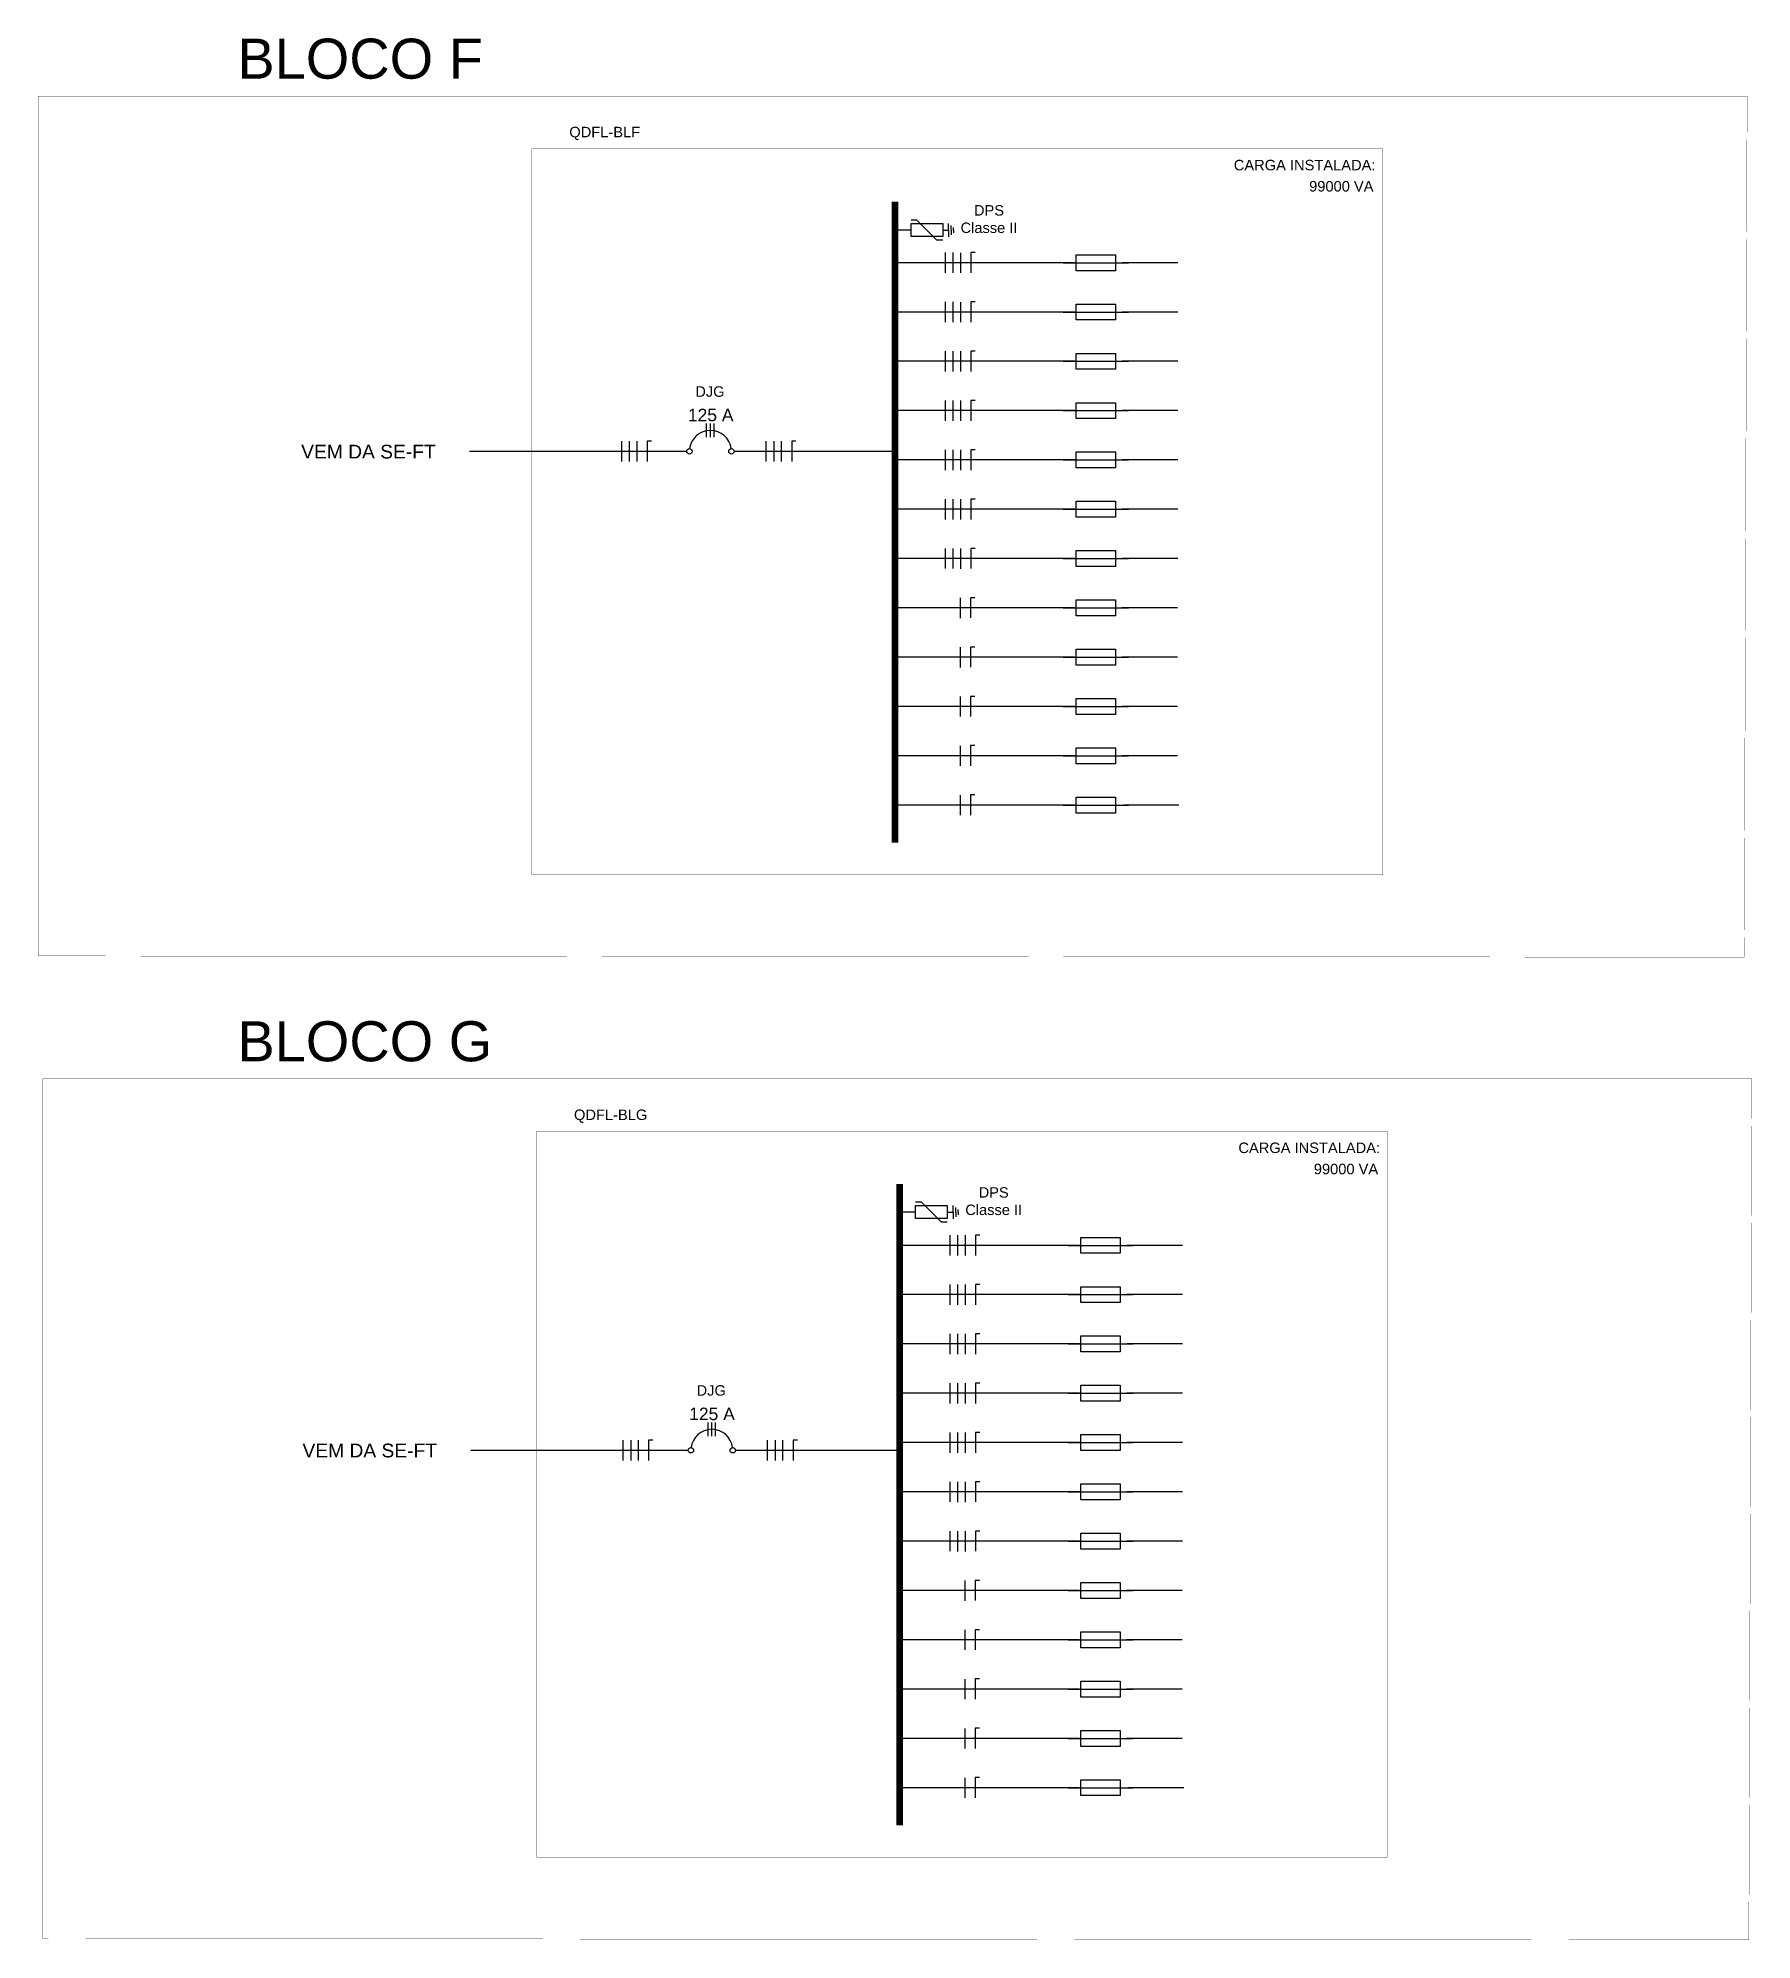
# Model space of a CAD drawing. Header units: millimetres. Extents: x 700 to 1754, y 408 to 936.
# Drawn here: x 1302.4 to 1510.9, y 411 to 642.4 of the extents above; entities that cross this region are included whole.
import ezdxf
from ezdxf.enums import TextEntityAlignment as Align

# ---------------------------------------------------------------- set-up
doc = ezdxf.new("R2010")
doc.units = ezdxf.units.MM
doc.linetypes.add('ACAD_ISO03W100', pattern=[30, 12, -18])
for name, color, linetype in [('A-03', 3, 'Continuous'), ('ARA_DISPOSITIVOS', 5, 'Continuous'), ('ARA_LEGENDA', 7, 'Continuous'), ('EQUIPAMENTOS', 4, 'Continuous'), ('GSP_Arq_TEXTO', 7, 'Continuous'), ('GSP_URB_TEXTO GERAL', 7, 'Continuous'), ('UNIFILAR', 3, 'Continuous'), ('VAI AO CTA', 7, 'Continuous')]:
    doc.layers.add(name, color=color, linetype=linetype)
doc.layers.add('BARRAMENTO', color=1, linetype='Continuous', lineweight=30)
doc.styles.add('ARA GERAL', font='arial.ttf', dxfattribs={"height": 10.1686})
doc.styles.add('ARA_TITULO_1', font='arial.ttf', dxfattribs={"height": 4})
doc.styles.add('ARIAL', font='arial.ttf')
doc.styles.add('ROMANS', font='arial.ttf')

msp = doc.modelspace()

# ---------------------------------------------------------------- texts
at = {"layer": 'ARA_LEGENDA', "style": 'ROMANS'}
for p in [(1384.23, 596.53), (1384.39, 474.97)]:
    msp.add_text('125 A', height=1.522, dxfattribs=at).set_placement(p, align=Align.MIDDLE)
at = {"layer": 'GSP_Arq_TEXTO', "char_height": 4.873, "attachment_point": 2, "style": 'ARIAL'}
for s, insert in [('BLOCO F', (1341.57, 642.33)), ('BLOCO G', (1342.14, 522.75))]:
    msp.add_mtext_dynamic_manual_height_columns(s, width=88.3104, gutter_width=0.45, heights=[1.79], dxfattribs=dict(at, insert=insert))
at = {"layer": 'GSP_Arq_TEXTO', "char_height": 1.272, "width": 6.8733, "attachment_point": 2, "style": 'ARIAL'}
for insert in [(1418.1, 622.07), (1418.67, 502.56)]:
    msp.add_mtext('DPS\\PClasse II', dxfattribs=dict(at, insert=insert))
at = {"layer": 'VAI AO CTA', "attachment_point": 3, "style": 'ARA_TITULO_1'}
for s, width, gutter_width, heights, insert, char_height in [('\\pxql,t5;QDFL-BLF', 25.3745, 0.45, [1.79], (1392.4, 631.6), 1.2766), ('CARGA INSTALADA:', 25.3745, 0.45, [1.79], (1465.13, 627.58), 1.2766), (' ^I99000 VA', 25.3745, 0.45, [1.79], (1464.89, 625), 1.2766), ('\\pxqc;VEM DA SE-FT', 23.2565, 0.59, [0], (1354.21, 592.91), 1.6745), ('\\pxql,t5;QDFL-BLG', 25.3745, 0.45, [1.79], (1392.97, 512.01), 1.2766), ('CARGA INSTALADA:', 25.3745, 0.45, [1.79], (1465.69, 507.99), 1.2766), (' ^I99000 VA', 25.3745, 0.45, [1.79], (1465.46, 505.41), 1.2766), ('\\pxqc;VEM DA SE-FT', 23.2565, 0.59, [0], (1354.37, 471.35), 1.6745)]:
    msp.add_mtext_dynamic_manual_height_columns(s, width=width, gutter_width=gutter_width, heights=heights, dxfattribs=dict(at, insert=insert, char_height=char_height))
at = {"layer": 'VAI AO CTA', "char_height": 1.272, "width": 17.7112, "attachment_point": 2, "style": 'ARIAL'}
for insert in [(1384.14, 600.02), (1384.3, 478.46)]:
    msp.add_mtext('DJG', dxfattribs=dict(at, insert=insert))

# ---------------------------------------------------------------- blocks, each defined once
blk = doc.blocks.new('*U72')
at = {"layer": 'ARA_DISPOSITIVOS'}
blk.add_line((-25.3, 0), (25.4, 0), dxfattribs=at)
blk.add_lwpolyline([(15.4, 6.2), (15.4, -6.2), (-15.3, -6.2), (-15.3, 6.2)], close=True, dxfattribs=at)
at = {"style": 'ARA GERAL'}
blk.add_attdef('12A', text='', height=10.2, dxfattribs=at).set_placement((-0.2, 17.9), align=Align.TOP_CENTER)
blk = doc.blocks.new('*U73')
at = {"layer": 'ARA_DISPOSITIVOS'}
blk.add_line((-25.3, 0), (25.4, 0), dxfattribs=at)
blk.add_lwpolyline([(15.4, 6.2), (15.4, -6.2), (-15.3, -6.2), (-15.3, 6.2)], close=True, dxfattribs=at)
at = {"style": 'ARA GERAL'}
blk.add_attdef('12A', text='', height=10.2, dxfattribs=at).set_placement((-0.2, 17.9), align=Align.TOP_CENTER)
blk = doc.blocks.new('*U74')
at = {"layer": 'ARA_DISPOSITIVOS'}
blk.add_line((-25.3, 0), (25.4, 0), dxfattribs=at)
blk.add_lwpolyline([(15.4, 6.2), (15.4, -6.2), (-15.3, -6.2), (-15.3, 6.2)], close=True, dxfattribs=at)
at = {"style": 'ARA GERAL'}
blk.add_attdef('12A', text='', height=10.2, dxfattribs=at).set_placement((-0.2, 17.9), align=Align.TOP_CENTER)
blk = doc.blocks.new('*U75')
at = {"layer": 'ARA_DISPOSITIVOS'}
blk.add_line((-25.3, 0), (25.4, 0), dxfattribs=at)
blk.add_lwpolyline([(15.4, 6.2), (15.4, -6.2), (-15.3, -6.2), (-15.3, 6.2)], close=True, dxfattribs=at)
at = {"style": 'ARA GERAL'}
blk.add_attdef('12A', text='', height=10.2, dxfattribs=at).set_placement((-0.2, 17.9), align=Align.TOP_CENTER)
blk = doc.blocks.new('*U76')
at = {"layer": 'ARA_DISPOSITIVOS'}
blk.add_line((-25.3, 0), (25.4, 0), dxfattribs=at)
blk.add_lwpolyline([(15.4, 6.2), (15.4, -6.2), (-15.3, -6.2), (-15.3, 6.2)], close=True, dxfattribs=at)
at = {"style": 'ARA GERAL'}
blk.add_attdef('12A', text='', height=10.2, dxfattribs=at).set_placement((-0.2, 17.9), align=Align.TOP_CENTER)
blk = doc.blocks.new('*U77')
at = {"layer": 'ARA_DISPOSITIVOS'}
blk.add_line((-25.3, 0), (25.4, 0), dxfattribs=at)
blk.add_lwpolyline([(15.4, 6.2), (15.4, -6.2), (-15.3, -6.2), (-15.3, 6.2)], close=True, dxfattribs=at)
at = {"style": 'ARA GERAL'}
blk.add_attdef('12A', text='', height=10.2, dxfattribs=at).set_placement((-0.2, 17.9), align=Align.TOP_CENTER)
blk = doc.blocks.new('*U91')
at = {"layer": 'ARA_DISPOSITIVOS'}
blk.add_line((-25.3, 0), (25.4, 0), dxfattribs=at)
blk.add_lwpolyline([(15.4, 6.2), (15.4, -6.2), (-15.3, -6.2), (-15.3, 6.2)], close=True, dxfattribs=at)
at = {"style": 'ARA GERAL'}
blk.add_attdef('12A', text='', height=10.2, dxfattribs=at).set_placement((-0.2, 17.9), align=Align.TOP_CENTER)
blk = doc.blocks.new('*U92')
at = {"layer": 'ARA_DISPOSITIVOS'}
blk.add_line((-25.3, 0), (25.4, 0), dxfattribs=at)
blk.add_lwpolyline([(15.4, 6.2), (15.4, -6.2), (-15.3, -6.2), (-15.3, 6.2)], close=True, dxfattribs=at)
at = {"style": 'ARA GERAL'}
blk.add_attdef('12A', text='', height=10.2, dxfattribs=at).set_placement((-0.2, 17.9), align=Align.TOP_CENTER)
blk = doc.blocks.new('*U93')
at = {"layer": 'ARA_DISPOSITIVOS'}
blk.add_line((-25.3, 0), (25.4, 0), dxfattribs=at)
blk.add_lwpolyline([(15.4, 6.2), (15.4, -6.2), (-15.3, -6.2), (-15.3, 6.2)], close=True, dxfattribs=at)
at = {"style": 'ARA GERAL'}
blk.add_attdef('12A', text='', height=10.2, dxfattribs=at).set_placement((-0.2, 17.9), align=Align.TOP_CENTER)
blk = doc.blocks.new('*U94')
at = {"layer": 'ARA_DISPOSITIVOS'}
blk.add_line((-25.3, 0), (25.4, 0), dxfattribs=at)
blk.add_lwpolyline([(15.4, 6.2), (15.4, -6.2), (-15.3, -6.2), (-15.3, 6.2)], close=True, dxfattribs=at)
at = {"style": 'ARA GERAL'}
blk.add_attdef('12A', text='', height=10.2, dxfattribs=at).set_placement((-0.2, 17.9), align=Align.TOP_CENTER)
blk = doc.blocks.new('*U95')
at = {"layer": 'ARA_DISPOSITIVOS'}
blk.add_line((-25.3, 0), (25.4, 0), dxfattribs=at)
blk.add_lwpolyline([(15.4, 6.2), (15.4, -6.2), (-15.3, -6.2), (-15.3, 6.2)], close=True, dxfattribs=at)
at = {"style": 'ARA GERAL'}
blk.add_attdef('12A', text='', height=10.2, dxfattribs=at).set_placement((-0.2, 17.9), align=Align.TOP_CENTER)
blk = doc.blocks.new('*U96')
at = {"layer": 'ARA_DISPOSITIVOS'}
blk.add_line((-25.3, 0), (25.4, 0), dxfattribs=at)
blk.add_lwpolyline([(15.4, 6.2), (15.4, -6.2), (-15.3, -6.2), (-15.3, 6.2)], close=True, dxfattribs=at)
at = {"style": 'ARA GERAL'}
blk.add_attdef('12A', text='', height=10.2, dxfattribs=at).set_placement((-0.2, 17.9), align=Align.TOP_CENTER)
blk = doc.blocks.new('*U110')
at = {"layer": 'ARA_DISPOSITIVOS'}
blk.add_line((-25.3, 0), (25.4, 0), dxfattribs=at)
blk.add_lwpolyline([(15.4, 6.2), (15.4, -6.2), (-15.3, -6.2), (-15.3, 6.2)], close=True, dxfattribs=at)
at = {"style": 'ARA GERAL'}
blk.add_attdef('12A', text='', height=10.2, dxfattribs=at).set_placement((-0.2, 17.9), align=Align.TOP_CENTER)
blk = doc.blocks.new('*U103')
at = {"layer": 'ARA_DISPOSITIVOS'}
blk.add_line((-25.3, 0), (25.4, 0), dxfattribs=at)
blk.add_lwpolyline([(15.4, 6.2), (15.4, -6.2), (-15.3, -6.2), (-15.3, 6.2)], close=True, dxfattribs=at)
at = {"style": 'ARA GERAL'}
blk.add_attdef('12A', text='', height=10.2, dxfattribs=at).set_placement((-0.2, 17.9), align=Align.TOP_CENTER)
blk = doc.blocks.new('*U104')
at = {"layer": 'ARA_DISPOSITIVOS'}
blk.add_line((-25.3, 0), (25.4, 0), dxfattribs=at)
blk.add_lwpolyline([(15.4, 6.2), (15.4, -6.2), (-15.3, -6.2), (-15.3, 6.2)], close=True, dxfattribs=at)
at = {"style": 'ARA GERAL'}
blk.add_attdef('12A', text='', height=10.2, dxfattribs=at).set_placement((-0.2, 17.9), align=Align.TOP_CENTER)
blk = doc.blocks.new('*U105')
at = {"layer": 'ARA_DISPOSITIVOS'}
blk.add_line((-25.3, 0), (25.4, 0), dxfattribs=at)
blk.add_lwpolyline([(15.4, 6.2), (15.4, -6.2), (-15.3, -6.2), (-15.3, 6.2)], close=True, dxfattribs=at)
at = {"style": 'ARA GERAL'}
blk.add_attdef('12A', text='', height=10.2, dxfattribs=at).set_placement((-0.2, 17.9), align=Align.TOP_CENTER)
blk = doc.blocks.new('*U106')
at = {"layer": 'ARA_DISPOSITIVOS'}
blk.add_line((-25.3, 0), (25.4, 0), dxfattribs=at)
blk.add_lwpolyline([(15.4, 6.2), (15.4, -6.2), (-15.3, -6.2), (-15.3, 6.2)], close=True, dxfattribs=at)
at = {"style": 'ARA GERAL'}
blk.add_attdef('12A', text='', height=10.2, dxfattribs=at).set_placement((-0.2, 17.9), align=Align.TOP_CENTER)
blk = doc.blocks.new('*U107')
at = {"layer": 'ARA_DISPOSITIVOS'}
blk.add_line((-25.3, 0), (25.4, 0), dxfattribs=at)
blk.add_lwpolyline([(15.4, 6.2), (15.4, -6.2), (-15.3, -6.2), (-15.3, 6.2)], close=True, dxfattribs=at)
at = {"style": 'ARA GERAL'}
blk.add_attdef('12A', text='', height=10.2, dxfattribs=at).set_placement((-0.2, 17.9), align=Align.TOP_CENTER)
blk = doc.blocks.new('*U108')
at = {"layer": 'ARA_DISPOSITIVOS'}
blk.add_line((-25.3, 0), (25.4, 0), dxfattribs=at)
blk.add_lwpolyline([(15.4, 6.2), (15.4, -6.2), (-15.3, -6.2), (-15.3, 6.2)], close=True, dxfattribs=at)
at = {"style": 'ARA GERAL'}
blk.add_attdef('12A', text='', height=10.2, dxfattribs=at).set_placement((-0.2, 17.9), align=Align.TOP_CENTER)
blk = doc.blocks.new('*U109')
at = {"layer": 'ARA_DISPOSITIVOS'}
blk.add_line((-25.3, 0), (25.4, 0), dxfattribs=at)
blk.add_lwpolyline([(15.4, 6.2), (15.4, -6.2), (-15.3, -6.2), (-15.3, 6.2)], close=True, dxfattribs=at)
at = {"style": 'ARA GERAL'}
blk.add_attdef('12A', text='', height=10.2, dxfattribs=at).set_placement((-0.2, 17.9), align=Align.TOP_CENTER)
blk = doc.blocks.new('*U111')
at = {"layer": 'ARA_DISPOSITIVOS'}
blk.add_line((-25.3, 0), (25.4, 0), dxfattribs=at)
blk.add_lwpolyline([(15.4, 6.2), (15.4, -6.2), (-15.3, -6.2), (-15.3, 6.2)], close=True, dxfattribs=at)
at = {"style": 'ARA GERAL'}
blk.add_attdef('12A', text='', height=10.2, dxfattribs=at).set_placement((-0.2, 17.9), align=Align.TOP_CENTER)
blk = doc.blocks.new('*U112')
at = {"layer": 'ARA_DISPOSITIVOS'}
blk.add_line((-25.3, 0), (25.4, 0), dxfattribs=at)
blk.add_lwpolyline([(15.4, 6.2), (15.4, -6.2), (-15.3, -6.2), (-15.3, 6.2)], close=True, dxfattribs=at)
at = {"style": 'ARA GERAL'}
blk.add_attdef('12A', text='', height=10.2, dxfattribs=at).set_placement((-0.2, 17.9), align=Align.TOP_CENTER)
blk = doc.blocks.new('*U113')
at = {"layer": 'ARA_DISPOSITIVOS'}
blk.add_line((-25.3, 0), (25.4, 0), dxfattribs=at)
blk.add_lwpolyline([(15.4, 6.2), (15.4, -6.2), (-15.3, -6.2), (-15.3, 6.2)], close=True, dxfattribs=at)
at = {"style": 'ARA GERAL'}
blk.add_attdef('12A', text='', height=10.2, dxfattribs=at).set_placement((-0.2, 17.9), align=Align.TOP_CENTER)
blk = doc.blocks.new('*U114')
at = {"layer": 'ARA_DISPOSITIVOS'}
blk.add_line((-25.3, 0), (25.4, 0), dxfattribs=at)
blk.add_lwpolyline([(15.4, 6.2), (15.4, -6.2), (-15.3, -6.2), (-15.3, 6.2)], close=True, dxfattribs=at)
at = {"style": 'ARA GERAL'}
blk.add_attdef('12A', text='', height=10.2, dxfattribs=at).set_placement((-0.2, 17.9), align=Align.TOP_CENTER)
blk = doc.blocks.new('DISJ TRIF')
at = {"layer": 'A-03', "color": 2}
for p, q in [((0.217, 0.418), (0.421, 0.418)), ((0.217, 0.36), (0.421, 0.36)), ((0.217, 0.302), (0.421, 0.302))]:
    blk.add_line(p, q, dxfattribs=at)
at = {"layer": 'EQUIPAMENTOS', "color": 2}
for centre in [(0, 0.679), (0, 0.041)]:
    blk.add_circle(centre, 0.0409, dxfattribs=at)
at = {"layer": 'EQUIPAMENTOS', "color": 4}
blk.add_arc((0, 0.36), 0.319, 277.3498, 82.6502, dxfattribs=at)
blk = doc.blocks.new('dps')
at = {"layer": 'ARA_DISPOSITIVOS'}
for p, q in [((9.6, -5.6), (9.6, 0)), ((9.6, -5.6), (-9.4, -24.7)), ((-9.4, -24.7), (-9.4, -30.8))]:
    blk.add_line(p, q, dxfattribs=at)
blk.add_lwpolyline([(-6.1, 0), (6.4, 0), (6.4, -30.8), (-6.1, -30.8)], close=True, dxfattribs=at)

# ---------------------------------------------------------------- linework, layer by layer
at = {"layer": 'ARA_LEGENDA', "color": 2, "linetype": 'ACAD_ISO03W100', "ltscale": 0.25, "const_width": 0.0375}
for points in [[(1510.01, 530.55), (1302.39, 530.7), (1302.39, 635.32), (1510.36, 635.32)], [(1510.57, 410.97), (1302.96, 411.11), (1302.96, 515.73), (1510.93, 515.73)]]:
    msp.add_lwpolyline(points, close=True, dxfattribs=at)
at = {"layer": 'ARA_LEGENDA', "color": 7, "linetype": 'ACAD_ISO03W100', "ltscale": 0.25, "const_width": 0.0375}
for points in [[(1466.02, 540.62), (1362.47, 540.62), (1362.47, 628.92), (1466.02, 628.92)], [(1466.59, 421.04), (1363.03, 421.04), (1363.03, 509.33), (1466.59, 509.33)]]:
    msp.add_lwpolyline(points, close=True, dxfattribs=at)
at = {"layer": 'BARRAMENTO', "color": 1, "ltscale": 200}
for p, q in [((1408.61, 619.03), (1406.66, 619.03)), ((1409.17, 499.52), (1407.22, 499.52))]:
    msp.add_line(p, q, dxfattribs=at)
at = {"layer": 'BARRAMENTO', "color": 3, "ltscale": 200}
for p, q in [((1412.45, 619.03), (1413.17, 619.03)), ((1413.17, 619.03), (1413.17, 619.84)), ((1413.17, 619.03), (1413.17, 618.23)), ((1413.48, 619.03), (1413.48, 619.61)), ((1413.48, 619.03), (1413.48, 618.45)), ((1413.76, 619.03), (1413.76, 619.35)), ((1413.76, 619.03), (1413.76, 618.71)), ((1413.74, 499.52), (1413.74, 500.33)), ((1414.05, 499.52), (1414.05, 500.1)), ((1413.02, 499.52), (1413.74, 499.52)), ((1413.74, 499.52), (1413.74, 498.72)), ((1414.05, 499.52), (1414.05, 498.94)), ((1414.33, 499.52), (1414.33, 499.84)), ((1414.33, 499.52), (1414.33, 499.2))]:
    msp.add_line(p, q, dxfattribs=at)
at = {"layer": 'BARRAMENTO'}
for p, q in [((1428.54, 615.06), (1406.66, 615.06)), ((1441.06, 615.06), (1434.3, 615.06)), ((1428.54, 609.06), (1406.66, 609.06)), ((1441.06, 609.06), (1434.3, 609.06)), ((1428.54, 603.06), (1406.66, 603.06)), ((1441.06, 603.06), (1434.3, 603.06)), ((1428.54, 597.06), (1406.66, 597.06)), ((1441.06, 597.06), (1434.3, 597.06)), ((1428.54, 591.06), (1406.66, 591.06)), ((1441.06, 591.06), (1434.3, 591.06)), ((1428.54, 585.06), (1406.66, 585.06)), ((1441.06, 585.06), (1434.3, 585.06)), ((1428.54, 579.06), (1406.66, 579.06)), ((1441.06, 579.06), (1434.3, 579.06)), ((1428.51, 573.06), (1406.63, 573.06)), ((1441.03, 573.06), (1434.26, 573.06)), ((1428.51, 567.06), (1406.63, 567.06)), ((1441.03, 567.06), (1434.26, 567.06)), ((1428.51, 561.06), (1406.63, 561.06)), ((1441.03, 561.06), (1434.26, 561.06)), ((1428.51, 555.06), (1406.63, 555.06)), ((1441.03, 555.06), (1434.26, 555.06)), ((1428.51, 549.06), (1406.63, 549.06)), ((1441.22, 549.05), (1434.46, 549.05)), ((1429.1, 495.48), (1407.22, 495.48)), ((1441.63, 495.48), (1434.86, 495.48)), ((1429.1, 489.48), (1407.22, 489.48)), ((1441.63, 489.48), (1434.86, 489.48)), ((1429.1, 483.48), (1407.22, 483.48)), ((1441.63, 483.48), (1434.86, 483.48)), ((1429.1, 477.48), (1407.22, 477.48)), ((1441.63, 477.48), (1434.86, 477.48)), ((1429.1, 471.48), (1407.22, 471.48)), ((1441.63, 471.48), (1434.86, 471.48)), ((1429.1, 465.48), (1407.22, 465.48)), ((1441.63, 465.48), (1434.86, 465.48)), ((1429.1, 459.48), (1407.22, 459.48)), ((1441.63, 459.48), (1434.86, 459.48)), ((1429.07, 453.48), (1407.19, 453.48)), ((1441.59, 453.48), (1434.83, 453.48)), ((1429.07, 447.48), (1407.19, 447.48)), ((1441.59, 447.48), (1434.83, 447.48)), ((1429.07, 441.48), (1407.19, 441.48)), ((1441.59, 441.48), (1434.83, 441.48)), ((1429.07, 435.48), (1407.19, 435.48)), ((1441.59, 435.48), (1434.83, 435.48)), ((1429.07, 429.48), (1407.19, 429.48)), ((1441.79, 429.46), (1435.02, 429.46))]:
    msp.add_line(p, q, dxfattribs=at)
at = {"layer": 'BARRAMENTO', "lineweight": 40, "const_width": 0.8}
for points in [[(1406.66, 544.47), (1406.66, 622.51)], [(1407.22, 424.88), (1407.22, 502.93)]]:
    msp.add_lwpolyline(points, dxfattribs=at)
at = {"layer": 'BARRAMENTO'}
for points in [[(1354.89, 592.11), (1381.32, 592.11)], [(1387.08, 592.11), (1406.74, 592.11)], [(1355.05, 470.54), (1381.49, 470.54)], [(1387.25, 470.54), (1406.91, 470.54)]]:
    msp.add_lwpolyline(points, dxfattribs=at)
at = {"layer": 'VAI AO CTA', "color": 1}
for p, q in [((1412.75, 616.29), (1412.75, 613.83)), ((1413.71, 616.29), (1413.71, 613.83)), ((1414.67, 613.82), (1414.67, 616.28)), ((1412.75, 610.29), (1412.75, 607.83)), ((1413.71, 610.29), (1413.71, 607.83)), ((1414.67, 607.82), (1414.67, 610.28)), ((1412.75, 604.29), (1412.75, 601.83)), ((1413.71, 604.29), (1413.71, 601.83)), ((1414.67, 601.82), (1414.67, 604.28)), ((1412.75, 598.29), (1412.75, 595.83)), ((1413.71, 598.29), (1413.71, 595.83)), ((1414.67, 595.82), (1414.67, 598.28)), ((1373.38, 593.34), (1373.38, 590.88)), ((1374.33, 593.33), (1374.33, 590.87)), ((1375.29, 590.87), (1375.29, 593.33)), ((1390.95, 593.34), (1390.95, 590.88)), ((1391.9, 593.33), (1391.9, 590.87)), ((1392.86, 590.87), (1392.86, 593.33)), ((1412.75, 592.29), (1412.75, 589.83)), ((1413.71, 592.29), (1413.71, 589.83)), ((1414.67, 589.82), (1414.67, 592.28)), ((1412.75, 586.29), (1412.75, 583.83)), ((1413.71, 586.29), (1413.71, 583.83)), ((1414.67, 583.82), (1414.67, 586.28)), ((1412.75, 580.29), (1412.75, 577.83)), ((1413.71, 580.29), (1413.71, 577.83)), ((1414.67, 577.82), (1414.67, 580.28)), ((1414.64, 571.82), (1414.64, 574.28)), ((1414.64, 565.82), (1414.64, 568.28)), ((1414.64, 559.82), (1414.64, 562.28)), ((1414.64, 553.82), (1414.64, 556.28)), ((1414.64, 547.82), (1414.64, 550.28)), ((1413.32, 496.71), (1413.32, 494.25)), ((1414.28, 496.7), (1414.28, 494.24)), ((1415.23, 494.24), (1415.23, 496.7)), ((1413.32, 490.71), (1413.32, 488.25)), ((1414.28, 490.7), (1414.28, 488.24)), ((1415.23, 488.24), (1415.23, 490.7)), ((1413.32, 484.71), (1413.32, 482.25)), ((1414.28, 484.7), (1414.28, 482.24)), ((1415.23, 482.24), (1415.23, 484.7)), ((1413.32, 478.71), (1413.32, 476.25)), ((1414.28, 478.7), (1414.28, 476.24)), ((1415.23, 476.24), (1415.23, 478.7)), ((1413.32, 472.71), (1413.32, 470.25)), ((1414.28, 472.7), (1414.28, 470.24)), ((1415.23, 470.24), (1415.23, 472.7)), ((1373.54, 471.77), (1373.54, 469.31)), ((1374.5, 471.77), (1374.5, 469.31)), ((1375.46, 469.3), (1375.46, 471.76)), ((1391.11, 471.77), (1391.11, 469.31)), ((1392.07, 471.77), (1392.07, 469.31)), ((1393.03, 469.3), (1393.03, 471.76)), ((1413.32, 466.71), (1413.32, 464.25)), ((1414.28, 466.7), (1414.28, 464.24)), ((1415.23, 464.24), (1415.23, 466.7)), ((1413.32, 460.71), (1413.32, 458.25)), ((1414.28, 460.7), (1414.28, 458.24)), ((1415.23, 458.24), (1415.23, 460.7)), ((1415.2, 452.24), (1415.2, 454.7)), ((1415.2, 446.24), (1415.2, 448.7)), ((1415.2, 440.24), (1415.2, 442.7)), ((1415.2, 434.24), (1415.2, 436.7)), ((1415.2, 428.24), (1415.2, 430.7))]:
    msp.add_line(p, q, dxfattribs=at)
at = {"layer": 'VAI AO CTA', "color": 4, "linetype": 'ACAD_ISO03W100'}
for p, q in [((1416.42, 616.29), (1415.9, 616.29)), ((1416.42, 610.29), (1415.9, 610.29)), ((1416.42, 604.29), (1415.9, 604.29)), ((1416.42, 598.29), (1415.9, 598.29)), ((1377.04, 593.34), (1376.52, 593.34)), ((1394.61, 593.34), (1394.09, 593.34)), ((1416.42, 592.29), (1415.9, 592.29)), ((1416.42, 586.29), (1415.9, 586.29)), ((1416.42, 580.29), (1415.9, 580.29)), ((1416.39, 574.29), (1415.86, 574.29)), ((1416.39, 568.29), (1415.86, 568.29)), ((1416.39, 562.29), (1415.86, 562.29)), ((1416.39, 556.29), (1415.86, 556.29)), ((1416.39, 550.29), (1415.86, 550.29)), ((1416.99, 496.71), (1416.46, 496.71)), ((1416.99, 490.71), (1416.46, 490.71)), ((1416.99, 484.71), (1416.46, 484.71)), ((1416.99, 478.71), (1416.46, 478.71)), ((1416.99, 472.71), (1416.46, 472.71)), ((1377.21, 471.77), (1376.68, 471.77)), ((1394.78, 471.77), (1394.25, 471.77)), ((1416.99, 466.71), (1416.46, 466.71)), ((1416.99, 460.71), (1416.46, 460.71)), ((1416.96, 454.71), (1416.43, 454.71)), ((1416.96, 448.71), (1416.43, 448.71)), ((1416.96, 442.71), (1416.43, 442.71)), ((1416.96, 436.71), (1416.43, 436.71)), ((1416.96, 430.71), (1416.43, 430.71))]:
    msp.add_line(p, q, dxfattribs=at)
at = {"layer": 'VAI AO CTA', "color": 4}
for p, q in [((1415.9, 616.29), (1415.9, 613.83)), ((1415.9, 610.29), (1415.9, 607.83)), ((1415.9, 604.29), (1415.9, 601.83)), ((1415.9, 598.29), (1415.9, 595.83)), ((1376.52, 593.34), (1376.52, 590.88)), ((1394.09, 593.34), (1394.09, 590.88)), ((1415.9, 592.29), (1415.9, 589.83)), ((1415.9, 586.29), (1415.9, 583.83)), ((1415.9, 580.29), (1415.9, 577.83)), ((1415.86, 574.29), (1415.86, 571.83)), ((1415.86, 568.29), (1415.86, 565.83)), ((1415.86, 562.29), (1415.86, 559.83)), ((1415.86, 556.29), (1415.86, 553.83)), ((1415.86, 550.29), (1415.86, 547.83)), ((1416.46, 496.71), (1416.46, 494.25)), ((1416.46, 490.71), (1416.46, 488.25)), ((1416.46, 484.71), (1416.46, 482.25)), ((1416.46, 478.71), (1416.46, 476.25)), ((1416.46, 472.71), (1416.46, 470.25)), ((1376.68, 471.77), (1376.68, 469.31)), ((1394.25, 471.77), (1394.25, 469.31)), ((1416.46, 466.71), (1416.46, 464.25)), ((1416.46, 460.71), (1416.46, 458.25)), ((1416.43, 454.71), (1416.43, 452.25)), ((1416.43, 448.71), (1416.43, 446.25)), ((1416.43, 442.71), (1416.43, 440.25)), ((1416.43, 436.71), (1416.43, 434.25)), ((1416.43, 430.71), (1416.43, 428.25))]:
    msp.add_line(p, q, dxfattribs=at)

# ---------------------------------------------------------------- block references
at = {"layer": 'ARA_LEGENDA', "xscale": 0.156327276839294, "yscale": 0.156327276839294, "zscale": 0.156327276839294}
for name, p in [('*U72', (1431.1, 615.06)), ('*U73', (1431.1, 609.06)), ('*U74', (1431.1, 603.06)), ('*U75', (1431.1, 597.06)), ('*U76', (1431.1, 591.06)), ('*U77', (1431.1, 585.06)), ('*U91', (1431.1, 579.06)), ('*U92', (1431.1, 573.06)), ('*U93', (1431.1, 567.06)), ('*U94', (1431.1, 561.06)), ('*U95', (1431.1, 555.06)), ('*U96', (1431.1, 549.06)), ('*U110', (1431.67, 495.48)), ('*U103', (1431.67, 489.48)), ('*U104', (1431.67, 483.48)), ('*U105', (1431.67, 477.48)), ('*U106', (1431.67, 471.48)), ('*U107', (1431.67, 465.48)), ('*U108', (1431.67, 459.48)), ('*U109', (1431.67, 453.48)), ('*U111', (1431.67, 447.48)), ('*U112', (1431.67, 441.48)), ('*U113', (1431.67, 435.48)), ('*U114', (1431.67, 429.48))]:
    msp.add_blockref(name, p, dxfattribs=at)
at = {"layer": 'GSP_URB_TEXTO GERAL', "color": 3, "xscale": 0.1250618214714352, "yscale": 0.1250618214714352, "zscale": 0.1250618214714352, "rotation": 89.99999999999999}
for p in [(1408.61, 619.03), (1409.17, 499.52)]:
    msp.add_blockref('dps', p, dxfattribs=at)
at = {"layer": 'UNIFILAR', "color": 0, "xscale": 8, "yscale": 8, "zscale": 8, "rotation": 90}
for p in [(1387.08, 592.11), (1387.25, 470.54)]:
    msp.add_blockref('DISJ TRIF', p, dxfattribs=at)

msp.set_redraw_order([(e.dxf.handle, doc.entitydb.next_handle()) for e in msp.query("TEXT MTEXT ATTDEF DIMENSION ARC_DIMENSION")])  # texts and dimensions are drawn at this point

doc.saveas('drawing.dxf')
